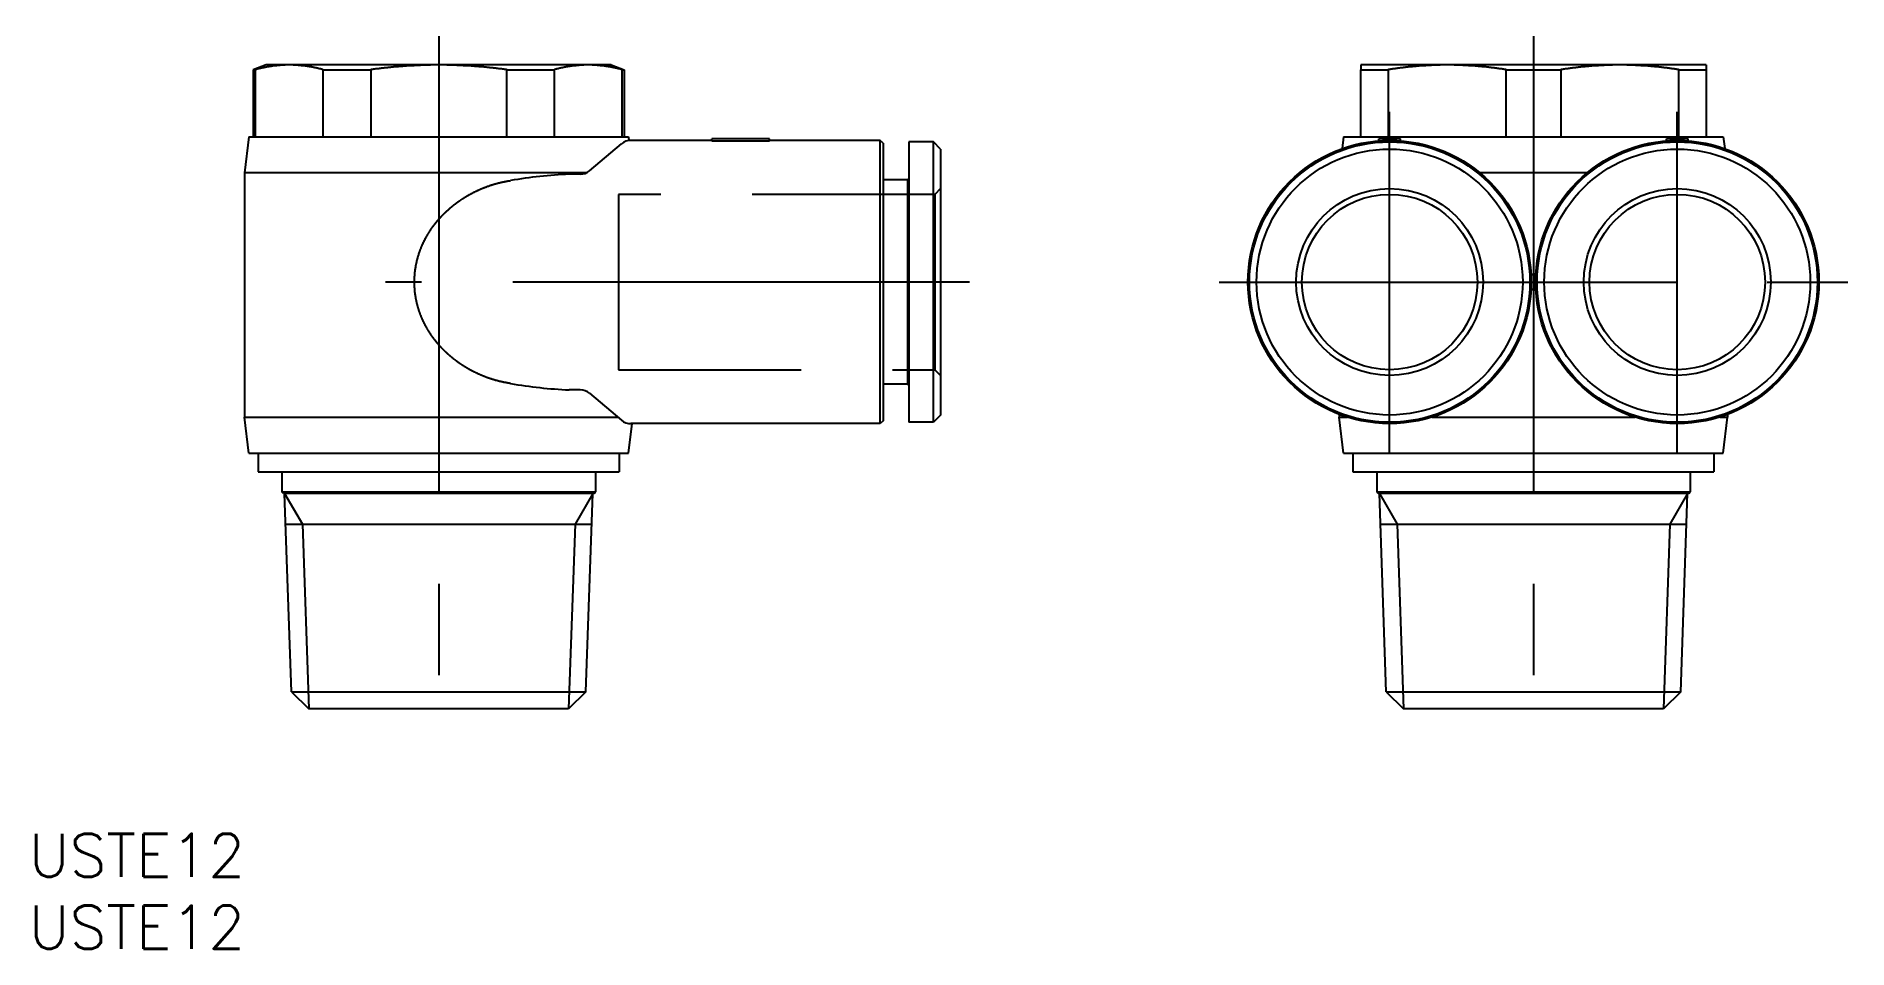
# Model space of a CAD drawing. Extents: x -63 to 63, y -46 to 17.
import ezdxf

# ---------------------------------------------------------------- set-up
doc = ezdxf.new("R2010")
doc.units = 0
doc.linetypes.add('CENTER', pattern=[50.8, 31.75, -6.35, 6.35, -6.35])
doc.linetypes.add('DASHED', pattern=[19.05, 12.7, -6.35])
doc.layers.get('0').update_dxf_attribs({"linetype": 'CONTINUOUS'})
doc.layers.add('CENTER', color=1, linetype='CENTER')
doc.styles.get("Standard").update_dxf_attribs({"font": 'txt.shx', "height": 3, "bigfont": 'bigfont.shx'})

msp = doc.modelspace()

# ---------------------------------------------------------------- texts
at = {"color": 7, "linetype": 'CONTINUOUS'}
for p in [(-63.4, -41.38), (-63.4, -46.38)]:
    msp.add_text('USTE12', height=3, dxfattribs=at).set_placement(p)

# ---------------------------------------------------------------- linework, layer by layer
at = {"color": 7, "linetype": 'CONTINUOUS'}
for p, q in [((-46.9, 15.1), (-47.8, 14.77)), ((-47.8, 14.77), (-47.8, 10.1)), ((-47.8, 14.77), (-47.66, 14.77)), ((-47.66, 14.77), (-47.66, 10.1)), ((-45.29, 15.1), (-46.9, 15.1)), ((-34.9, 15.1), (-45.29, 15.1)), ((-42.93, 10.1), (-42.93, 14.77)), ((-42.93, 14.77), (-39.63, 14.77)), ((-39.63, 14.77), (-39.63, 10.1)), ((-24.51, 15.1), (-34.9, 15.1)), ((-30.17, 14.77), (-26.87, 14.77)), ((-30.17, 10.1), (-30.17, 14.77)), ((-26.87, 14.77), (-26.87, 10.1)), ((-22.9, 15.1), (-24.51, 15.1)), ((-22.9, 15.1), (-22, 14.77)), ((-22.14, 10.1), (-22.14, 14.77)), ((-22.14, 14.77), (-22, 14.77)), ((-22, 14.77), (-22, 10.1)), ((35.22, 15.1), (29.22, 15.1)), ((29.22, 15.1), (29.22, 14.77)), ((29.22, 10.1), (29.22, 14.77)), ((29.22, 14.77), (31.12, 14.77)), ((31.12, 14.77), (31.12, 10.1)), ((47.22, 15.1), (35.22, 15.1)), ((39.32, 10.1), (39.32, 14.77)), ((39.32, 14.77), (43.12, 14.77)), ((43.12, 14.77), (43.12, 10.1)), ((53.22, 15.1), (47.22, 15.1)), ((51.32, 10.1), (51.32, 14.77)), ((51.32, 14.77), (53.22, 14.77)), ((53.22, 15.1), (53.22, 14.77)), ((53.22, 14.77), (53.22, 10.1)), ((-48.1, 10.1), (-48.4, 7.6)), ((-48.1, 10.1), (-21.7, 10.1)), ((-21.7, 10.1), (-21.67, 9.84)), ((28.02, 10.1), (27.93, 9.28)), ((28.02, 10.1), (54.42, 10.1)), ((54.42, 10.1), (54.52, 9.28)), ((-24.42, 7.73), (-22.18, 9.62)), ((-15.9, 9.85), (-21.54, 9.85)), ((-11.9, 9.95), (-15.9, 9.95)), ((-15.9, 9.82), (-15.9, 9.95)), ((-15.9, 9.82), (-11.9, 9.82)), ((-11.9, 9.82), (-11.9, 9.95)), ((-4.2, 9.85), (-11.9, 9.85)), ((-4.2, -9.85), (-4.2, 9.85)), ((-4, 9.65), (-4.2, 9.85)), ((-4, 9.65), (-4, -9.65)), ((-2.2, 9.75), (-2.2, -9.75)), ((-0.5, 9.75), (-2.2, 9.75)), ((-0.5, -9.75), (-0.5, 9.75)), ((0, 9.25), (-0.5, 9.75)), ((0, 9.25), (0, -9.25)), ((31.97, 9.95), (30.47, 9.95)), ((30.47, 9.82), (30.47, 9.95)), ((31.97, 9.82), (31.97, 9.95)), ((50.47, 9.82), (50.47, 9.95)), ((51.97, 9.95), (50.47, 9.95)), ((51.97, 9.82), (51.97, 9.95)), ((-48.4, 7.6), (-48.4, -9.4)), ((-24.63, 7.6), (-48.4, 7.6)), ((44.96, 7.6), (37.49, 7.6)), ((-25.06, 7.5), (-25.83, 7.5)), ((-2.3, 7.1), (-4, 7.1)), ((-2.3, 7.1), (-2.2, 7.2)), ((-2.3, 7.1), (-2.3, -7.1)), ((41.39, 0.5), (41.06, 0.5)), ((41.06, -0.5), (41.39, -0.5)), ((-25.06, -7.5), (-25.83, -7.5)), ((-2.3, -7.1), (-4, -7.1)), ((-2.3, -7.1), (-2.2, -7.2)), ((-24.42, -7.73), (-22.18, -9.62)), ((-48.4, -9.4), (-22.44, -9.4)), ((-48.1, -11.9), (-48.4, -9.4)), ((-21.7, -11.9), (-21.45, -9.85)), ((-4.2, -9.85), (-21.54, -9.85)), ((-4, -9.65), (-4.2, -9.85)), ((-0.5, -9.75), (-2.2, -9.75)), ((0, -9.25), (-0.5, -9.75)), ((27.72, -9.21), (27.72, -9.4)), ((27.72, -9.4), (28.28, -9.4)), ((28.02, -11.9), (27.72, -9.4)), ((34.17, -9.4), (48.28, -9.4)), ((54.17, -9.4), (54.72, -9.4)), ((54.42, -11.9), (54.72, -9.4)), ((54.72, -9.21), (54.72, -9.4)), ((-48.1, -11.9), (-21.7, -11.9)), ((-47.45, -11.9), (-47.45, -13.2)), ((-22.35, -11.9), (-22.35, -13.2)), ((28.02, -11.9), (54.42, -11.9)), ((28.67, -11.9), (28.67, -13.2)), ((53.77, -11.9), (53.77, -13.2)), ((-47.45, -13.2), (-22.35, -13.2)), ((-45.8, -13.2), (-45.8, -14.6)), ((-24, -13.2), (-24, -14.6)), ((28.67, -13.2), (53.77, -13.2)), ((30.32, -13.2), (30.32, -14.6)), ((52.12, -13.2), (52.12, -14.6)), ((-45.8, -14.6), (-24, -14.6)), ((-45.7, -14.7), (-45.8, -14.6)), ((-24.1, -14.7), (-45.7, -14.7)), ((-45.13, -28.5), (-45.62, -14.7)), ((-24.67, -28.5), (-24.18, -14.7)), ((-24.1, -14.7), (-24, -14.6)), ((30.32, -14.6), (52.12, -14.6)), ((30.42, -14.7), (30.32, -14.6)), ((52.02, -14.7), (30.42, -14.7)), ((30.99, -28.5), (30.51, -14.7)), ((51.46, -28.5), (51.94, -14.7)), ((52.02, -14.7), (52.12, -14.6)), ((-45.54, -16.84), (-24.26, -16.84)), ((30.58, -16.84), (51.87, -16.84)), ((-45.13, -28.5), (-24.67, -28.5)), ((-45.13, -28.5), (-43.93, -29.7)), ((-24.67, -28.5), (-25.87, -29.7)), ((30.99, -28.5), (51.46, -28.5)), ((30.99, -28.5), (32.19, -29.7)), ((51.46, -28.5), (50.26, -29.7)), ((-25.87, -29.7), (-43.93, -29.7)), ((50.26, -29.7), (32.19, -29.7))]:
    msp.add_line(p, q, dxfattribs=at)
at = {"color": 3, "linetype": 'DASHED'}
for p, q in [((0, 6.5), (-0.4, 6.1)), ((-0.4, 6.1), (-22.4, 6.1)), ((-22.4, 6.1), (-22.4, -6.1)), ((-0.4, 6.1), (-0.4, -6.1)), ((-22.4, -6.1), (-0.4, -6.1)), ((-0.4, -6.1), (0, -6.5))]:
    msp.add_line(p, q, dxfattribs=at)
at = {"color": 3, "linetype": 'CONTINUOUS'}
for p, q in [((-45.62, -14.7), (-44.38, -16.84)), ((-24.18, -14.7), (-25.42, -16.84)), ((30.51, -14.7), (31.75, -16.84)), ((51.94, -14.7), (50.7, -16.84)), ((-44.38, -16.84), (-43.93, -29.7)), ((-25.42, -16.84), (-25.87, -29.7)), ((31.75, -16.84), (32.19, -29.7)), ((50.7, -16.84), (50.26, -29.7))]:
    msp.add_line(p, q, dxfattribs=at)
at = {"color": 7}
for points in [[(-45.29, 15.1, 0), (-45.32, 15.1, 0), (-45.34, 15.1, 0), (-45.37, 15.1, 0), (-45.39, 15.1, 0), (-45.42, 15.1, 0), (-45.44, 15.1, 0), (-45.47, 15.1, 0), (-45.49, 15.1, 0), (-45.52, 15.1, 0), (-45.54, 15.1, 0), (-45.57, 15.1, 0), (-45.59, 15.09, 0), (-45.62, 15.09, 0), (-45.64, 15.09, 0), (-45.66, 15.09, 0), (-45.69, 15.09, 0), (-45.71, 15.09, 0), (-45.74, 15.09, 0), (-45.76, 15.09, 0), (-45.79, 15.09, 0), (-45.81, 15.08, 0), (-45.84, 15.08, 0), (-45.86, 15.08, 0), (-45.89, 15.08, 0), (-45.91, 15.08, 0), (-45.94, 15.07, 0), (-45.96, 15.07, 0), (-45.99, 15.07, 0), (-46.01, 15.07, 0), (-46.03, 15.07, 0), (-46.06, 15.06, 0), (-46.08, 15.06, 0), (-46.11, 15.06, 0), (-46.13, 15.06, 0), (-46.16, 15.05, 0), (-46.18, 15.05, 0), (-46.21, 15.05, 0), (-46.23, 15.05, 0), (-46.26, 15.04, 0), (-46.28, 15.04, 0), (-46.31, 15.04, 0), (-46.33, 15.04, 0), (-46.35, 15.03, 0), (-46.38, 15.03, 0), (-46.4, 15.03, 0), (-46.43, 15.02, 0), (-46.45, 15.02, 0), (-46.48, 15.02, 0), (-46.5, 15.01, 0), (-46.53, 15.01, 0), (-46.55, 15, 0), (-46.58, 15, 0), (-46.6, 15, 0), (-46.63, 14.99, 0), (-46.65, 14.99, 0), (-46.68, 14.99, 0), (-46.7, 14.98, 0), (-46.73, 14.98, 0), (-46.75, 14.97, 0), (-46.78, 14.97, 0), (-46.8, 14.96, 0), (-46.83, 14.96, 0), (-46.85, 14.96, 0), (-46.87, 14.95, 0), (-46.9, 14.95, 0), (-46.92, 14.94, 0), (-46.95, 14.94, 0), (-46.97, 14.93, 0), (-47, 14.93, 0), (-47.02, 14.92, 0), (-47.05, 14.92, 0), (-47.07, 14.91, 0), (-47.1, 14.91, 0), (-47.12, 14.9, 0), (-47.15, 14.9, 0), (-47.18, 14.89, 0), (-47.2, 14.88, 0), (-47.23, 14.88, 0), (-47.25, 14.87, 0), (-47.28, 14.87, 0), (-47.3, 14.86, 0), (-47.33, 14.86, 0), (-47.35, 14.85, 0), (-47.38, 14.84, 0), (-47.4, 14.84, 0), (-47.43, 14.83, 0), (-47.45, 14.83, 0), (-47.48, 14.82, 0), (-47.51, 14.81, 0), (-47.53, 14.81, 0), (-47.56, 14.8, 0), (-47.58, 14.79, 0), (-47.61, 14.79, 0), (-47.63, 14.78, 0), (-47.66, 14.77, 0)], [(-42.93, 14.77, 0), (-42.95, 14.78, 0), (-42.98, 14.79, 0), (-43, 14.79, 0), (-43.03, 14.8, 0), (-43.05, 14.81, 0), (-43.08, 14.81, 0), (-43.1, 14.82, 0), (-43.13, 14.83, 0), (-43.16, 14.83, 0), (-43.18, 14.84, 0), (-43.21, 14.84, 0), (-43.23, 14.85, 0), (-43.26, 14.86, 0), (-43.28, 14.86, 0), (-43.31, 14.87, 0), (-43.33, 14.87, 0), (-43.36, 14.88, 0), (-43.38, 14.88, 0), (-43.41, 14.89, 0), (-43.43, 14.9, 0), (-43.46, 14.9, 0), (-43.48, 14.91, 0), (-43.51, 14.91, 0), (-43.53, 14.92, 0), (-43.56, 14.92, 0), (-43.59, 14.93, 0), (-43.61, 14.93, 0), (-43.63, 14.94, 0), (-43.66, 14.94, 0), (-43.68, 14.95, 0), (-43.71, 14.95, 0), (-43.73, 14.96, 0), (-43.76, 14.96, 0), (-43.78, 14.96, 0), (-43.81, 14.97, 0), (-43.83, 14.97, 0), (-43.86, 14.98, 0), (-43.88, 14.98, 0), (-43.91, 14.99, 0), (-43.93, 14.99, 0), (-43.96, 14.99, 0), (-43.98, 15, 0), (-44.01, 15, 0), (-44.03, 15, 0), (-44.06, 15.01, 0), (-44.08, 15.01, 0), (-44.11, 15.02, 0), (-44.13, 15.02, 0), (-44.16, 15.02, 0), (-44.18, 15.03, 0), (-44.21, 15.03, 0), (-44.23, 15.03, 0), (-44.25, 15.04, 0), (-44.28, 15.04, 0), (-44.3, 15.04, 0), (-44.33, 15.04, 0), (-44.35, 15.05, 0), (-44.38, 15.05, 0), (-44.4, 15.05, 0), (-44.43, 15.05, 0), (-44.45, 15.06, 0), (-44.48, 15.06, 0), (-44.5, 15.06, 0), (-44.53, 15.06, 0), (-44.55, 15.07, 0), (-44.57, 15.07, 0), (-44.6, 15.07, 0), (-44.62, 15.07, 0), (-44.65, 15.07, 0), (-44.67, 15.08, 0), (-44.7, 15.08, 0), (-44.72, 15.08, 0), (-44.75, 15.08, 0), (-44.77, 15.08, 0), (-44.8, 15.09, 0), (-44.82, 15.09, 0), (-44.85, 15.09, 0), (-44.87, 15.09, 0), (-44.9, 15.09, 0), (-44.92, 15.09, 0), (-44.94, 15.09, 0), (-44.97, 15.09, 0), (-44.99, 15.09, 0), (-45.02, 15.1, 0), (-45.04, 15.1, 0), (-45.07, 15.1, 0), (-45.09, 15.1, 0), (-45.12, 15.1, 0), (-45.14, 15.1, 0), (-45.17, 15.1, 0), (-45.19, 15.1, 0), (-45.22, 15.1, 0), (-45.24, 15.1, 0), (-45.27, 15.1, 0), (-45.29, 15.1, 0)], [(-34.9, 15.1, 0), (-34.95, 15.1, 0), (-35, 15.1, 0), (-35.05, 15.1, 0), (-35.1, 15.1, 0), (-35.15, 15.1, 0), (-35.2, 15.1, 0), (-35.25, 15.1, 0), (-35.3, 15.1, 0), (-35.35, 15.1, 0), (-35.4, 15.1, 0), (-35.45, 15.1, 0), (-35.5, 15.09, 0), (-35.55, 15.09, 0), (-35.6, 15.09, 0), (-35.64, 15.09, 0), (-35.69, 15.09, 0), (-35.74, 15.09, 0), (-35.79, 15.09, 0), (-35.84, 15.09, 0), (-35.89, 15.09, 0), (-35.94, 15.08, 0), (-35.99, 15.08, 0), (-36.04, 15.08, 0), (-36.09, 15.08, 0), (-36.14, 15.08, 0), (-36.19, 15.07, 0), (-36.24, 15.07, 0), (-36.29, 15.07, 0), (-36.34, 15.07, 0), (-36.38, 15.07, 0), (-36.43, 15.06, 0), (-36.48, 15.06, 0), (-36.53, 15.06, 0), (-36.58, 15.06, 0), (-36.63, 15.05, 0), (-36.68, 15.05, 0), (-36.73, 15.05, 0), (-36.78, 15.05, 0), (-36.83, 15.04, 0), (-36.88, 15.04, 0), (-36.93, 15.04, 0), (-36.98, 15.04, 0), (-37.02, 15.03, 0), (-37.07, 15.03, 0), (-37.12, 15.03, 0), (-37.17, 15.02, 0), (-37.22, 15.02, 0), (-37.27, 15.02, 0), (-37.32, 15.01, 0), (-37.37, 15.01, 0), (-37.42, 15, 0), (-37.47, 15, 0), (-37.52, 15, 0), (-37.57, 14.99, 0), (-37.62, 14.99, 0), (-37.67, 14.99, 0), (-37.72, 14.98, 0), (-37.77, 14.98, 0), (-37.82, 14.97, 0), (-37.87, 14.97, 0), (-37.92, 14.96, 0), (-37.97, 14.96, 0), (-38.02, 14.96, 0), (-38.06, 14.95, 0), (-38.11, 14.95, 0), (-38.16, 14.94, 0), (-38.21, 14.94, 0), (-38.26, 14.93, 0), (-38.31, 14.93, 0), (-38.36, 14.92, 0), (-38.41, 14.92, 0), (-38.47, 14.91, 0), (-38.52, 14.91, 0), (-38.57, 14.9, 0), (-38.62, 14.9, 0), (-38.67, 14.89, 0), (-38.72, 14.88, 0), (-38.77, 14.88, 0), (-38.82, 14.87, 0), (-38.87, 14.87, 0), (-38.92, 14.86, 0), (-38.97, 14.86, 0), (-39.02, 14.85, 0), (-39.07, 14.84, 0), (-39.12, 14.84, 0), (-39.17, 14.83, 0), (-39.22, 14.83, 0), (-39.27, 14.82, 0), (-39.33, 14.81, 0), (-39.38, 14.81, 0), (-39.43, 14.8, 0), (-39.48, 14.79, 0), (-39.53, 14.79, 0), (-39.58, 14.78, 0), (-39.63, 14.77, 0)], [(-30.17, 14.77, 0), (-30.22, 14.78, 0), (-30.27, 14.79, 0), (-30.32, 14.79, 0), (-30.37, 14.8, 0), (-30.42, 14.81, 0), (-30.47, 14.81, 0), (-30.53, 14.82, 0), (-30.58, 14.83, 0), (-30.63, 14.83, 0), (-30.68, 14.84, 0), (-30.73, 14.84, 0), (-30.78, 14.85, 0), (-30.83, 14.86, 0), (-30.88, 14.86, 0), (-30.93, 14.87, 0), (-30.98, 14.87, 0), (-31.03, 14.88, 0), (-31.08, 14.88, 0), (-31.13, 14.89, 0), (-31.18, 14.9, 0), (-31.23, 14.9, 0), (-31.28, 14.91, 0), (-31.34, 14.91, 0), (-31.39, 14.92, 0), (-31.44, 14.92, 0), (-31.49, 14.93, 0), (-31.54, 14.93, 0), (-31.59, 14.94, 0), (-31.64, 14.94, 0), (-31.69, 14.95, 0), (-31.73, 14.95, 0), (-31.78, 14.96, 0), (-31.83, 14.96, 0), (-31.88, 14.96, 0), (-31.93, 14.97, 0), (-31.98, 14.97, 0), (-32.03, 14.98, 0), (-32.08, 14.98, 0), (-32.13, 14.99, 0), (-32.18, 14.99, 0), (-32.23, 14.99, 0), (-32.28, 15, 0), (-32.33, 15, 0), (-32.38, 15, 0), (-32.43, 15.01, 0), (-32.48, 15.01, 0), (-32.53, 15.02, 0), (-32.58, 15.02, 0), (-32.63, 15.02, 0), (-32.68, 15.03, 0), (-32.73, 15.03, 0), (-32.78, 15.03, 0), (-32.82, 15.04, 0), (-32.87, 15.04, 0), (-32.92, 15.04, 0), (-32.97, 15.04, 0), (-33.02, 15.05, 0), (-33.07, 15.05, 0), (-33.12, 15.05, 0), (-33.17, 15.05, 0), (-33.22, 15.06, 0), (-33.27, 15.06, 0), (-33.32, 15.06, 0), (-33.37, 15.06, 0), (-33.42, 15.07, 0), (-33.47, 15.07, 0), (-33.51, 15.07, 0), (-33.56, 15.07, 0), (-33.61, 15.07, 0), (-33.66, 15.08, 0), (-33.71, 15.08, 0), (-33.76, 15.08, 0), (-33.81, 15.08, 0), (-33.86, 15.08, 0), (-33.91, 15.09, 0), (-33.96, 15.09, 0), (-34.01, 15.09, 0), (-34.06, 15.09, 0), (-34.11, 15.09, 0), (-34.16, 15.09, 0), (-34.2, 15.09, 0), (-34.25, 15.09, 0), (-34.3, 15.09, 0), (-34.35, 15.1, 0), (-34.4, 15.1, 0), (-34.45, 15.1, 0), (-34.5, 15.1, 0), (-34.55, 15.1, 0), (-34.6, 15.1, 0), (-34.65, 15.1, 0), (-34.7, 15.1, 0), (-34.75, 15.1, 0), (-34.8, 15.1, 0), (-34.85, 15.1, 0), (-34.9, 15.1, 0)], [(-24.51, 15.1, 0), (-24.53, 15.1, 0), (-24.56, 15.1, 0), (-24.58, 15.1, 0), (-24.61, 15.1, 0), (-24.63, 15.1, 0), (-24.66, 15.1, 0), (-24.68, 15.1, 0), (-24.71, 15.1, 0), (-24.73, 15.1, 0), (-24.76, 15.1, 0), (-24.78, 15.1, 0), (-24.81, 15.09, 0), (-24.83, 15.09, 0), (-24.86, 15.09, 0), (-24.88, 15.09, 0), (-24.9, 15.09, 0), (-24.93, 15.09, 0), (-24.95, 15.09, 0), (-24.98, 15.09, 0), (-25, 15.09, 0), (-25.03, 15.08, 0), (-25.05, 15.08, 0), (-25.08, 15.08, 0), (-25.1, 15.08, 0), (-25.13, 15.08, 0), (-25.15, 15.07, 0), (-25.18, 15.07, 0), (-25.2, 15.07, 0), (-25.23, 15.07, 0), (-25.25, 15.07, 0), (-25.27, 15.06, 0), (-25.3, 15.06, 0), (-25.32, 15.06, 0), (-25.35, 15.06, 0), (-25.37, 15.05, 0), (-25.4, 15.05, 0), (-25.42, 15.05, 0), (-25.45, 15.05, 0), (-25.47, 15.04, 0), (-25.5, 15.04, 0), (-25.52, 15.04, 0), (-25.55, 15.04, 0), (-25.57, 15.03, 0), (-25.59, 15.03, 0), (-25.62, 15.03, 0), (-25.64, 15.02, 0), (-25.67, 15.02, 0), (-25.69, 15.02, 0), (-25.72, 15.01, 0), (-25.74, 15.01, 0), (-25.77, 15, 0), (-25.79, 15, 0), (-25.82, 15, 0), (-25.84, 14.99, 0), (-25.87, 14.99, 0), (-25.89, 14.99, 0), (-25.92, 14.98, 0), (-25.94, 14.98, 0), (-25.97, 14.97, 0), (-25.99, 14.97, 0), (-26.02, 14.96, 0), (-26.04, 14.96, 0), (-26.07, 14.96, 0), (-26.09, 14.95, 0), (-26.12, 14.95, 0), (-26.14, 14.94, 0), (-26.16, 14.94, 0), (-26.19, 14.93, 0), (-26.21, 14.93, 0), (-26.24, 14.92, 0), (-26.27, 14.92, 0), (-26.29, 14.91, 0), (-26.32, 14.91, 0), (-26.34, 14.9, 0), (-26.37, 14.9, 0), (-26.39, 14.89, 0), (-26.42, 14.88, 0), (-26.44, 14.88, 0), (-26.47, 14.87, 0), (-26.49, 14.87, 0), (-26.52, 14.86, 0), (-26.54, 14.86, 0), (-26.57, 14.85, 0), (-26.59, 14.84, 0), (-26.62, 14.84, 0), (-26.64, 14.83, 0), (-26.67, 14.83, 0), (-26.7, 14.82, 0), (-26.72, 14.81, 0), (-26.75, 14.81, 0), (-26.77, 14.8, 0), (-26.8, 14.79, 0), (-26.82, 14.79, 0), (-26.85, 14.78, 0), (-26.87, 14.77, 0)], [(-22.14, 14.77, 0), (-22.17, 14.78, 0), (-22.19, 14.79, 0), (-22.22, 14.79, 0), (-22.24, 14.8, 0), (-22.27, 14.81, 0), (-22.29, 14.81, 0), (-22.32, 14.82, 0), (-22.35, 14.83, 0), (-22.37, 14.83, 0), (-22.4, 14.84, 0), (-22.42, 14.84, 0), (-22.45, 14.85, 0), (-22.47, 14.86, 0), (-22.5, 14.86, 0), (-22.52, 14.87, 0), (-22.55, 14.87, 0), (-22.57, 14.88, 0), (-22.6, 14.88, 0), (-22.62, 14.89, 0), (-22.65, 14.9, 0), (-22.68, 14.9, 0), (-22.7, 14.91, 0), (-22.73, 14.91, 0), (-22.75, 14.92, 0), (-22.78, 14.92, 0), (-22.8, 14.93, 0), (-22.83, 14.93, 0), (-22.85, 14.94, 0), (-22.88, 14.94, 0), (-22.9, 14.95, 0), (-22.93, 14.95, 0), (-22.95, 14.96, 0), (-22.98, 14.96, 0), (-23, 14.96, 0), (-23.02, 14.97, 0), (-23.05, 14.97, 0), (-23.07, 14.98, 0), (-23.1, 14.98, 0), (-23.12, 14.99, 0), (-23.15, 14.99, 0), (-23.17, 14.99, 0), (-23.2, 15, 0), (-23.22, 15, 0), (-23.25, 15, 0), (-23.27, 15.01, 0), (-23.3, 15.01, 0), (-23.32, 15.02, 0), (-23.35, 15.02, 0), (-23.37, 15.02, 0), (-23.4, 15.03, 0), (-23.42, 15.03, 0), (-23.45, 15.03, 0), (-23.47, 15.04, 0), (-23.49, 15.04, 0), (-23.52, 15.04, 0), (-23.54, 15.04, 0), (-23.57, 15.05, 0), (-23.59, 15.05, 0), (-23.62, 15.05, 0), (-23.64, 15.05, 0), (-23.67, 15.06, 0), (-23.69, 15.06, 0), (-23.72, 15.06, 0), (-23.74, 15.06, 0), (-23.77, 15.07, 0), (-23.79, 15.07, 0), (-23.81, 15.07, 0), (-23.84, 15.07, 0), (-23.86, 15.07, 0), (-23.89, 15.08, 0), (-23.91, 15.08, 0), (-23.94, 15.08, 0), (-23.96, 15.08, 0), (-23.99, 15.08, 0), (-24.01, 15.09, 0), (-24.04, 15.09, 0), (-24.06, 15.09, 0), (-24.09, 15.09, 0), (-24.11, 15.09, 0), (-24.14, 15.09, 0), (-24.16, 15.09, 0), (-24.18, 15.09, 0), (-24.21, 15.09, 0), (-24.23, 15.1, 0), (-24.26, 15.1, 0), (-24.28, 15.1, 0), (-24.31, 15.1, 0), (-24.33, 15.1, 0), (-24.36, 15.1, 0), (-24.38, 15.1, 0), (-24.41, 15.1, 0), (-24.43, 15.1, 0), (-24.46, 15.1, 0), (-24.48, 15.1, 0), (-24.51, 15.1, 0)], [(35.22, 15.1, 0), (35.18, 15.1, 0), (35.14, 15.1, 0), (35.1, 15.1, 0), (35.05, 15.1, 0), (35.01, 15.1, 0), (34.97, 15.1, 0), (34.92, 15.1, 0), (34.88, 15.1, 0), (34.84, 15.1, 0), (34.79, 15.1, 0), (34.75, 15.1, 0), (34.71, 15.09, 0), (34.67, 15.09, 0), (34.62, 15.09, 0), (34.58, 15.09, 0), (34.54, 15.09, 0), (34.49, 15.09, 0), (34.45, 15.09, 0), (34.41, 15.09, 0), (34.37, 15.09, 0), (34.32, 15.08, 0), (34.28, 15.08, 0), (34.24, 15.08, 0), (34.2, 15.08, 0), (34.15, 15.08, 0), (34.11, 15.07, 0), (34.07, 15.07, 0), (34.02, 15.07, 0), (33.98, 15.07, 0), (33.94, 15.07, 0), (33.9, 15.06, 0), (33.85, 15.06, 0), (33.81, 15.06, 0), (33.77, 15.06, 0), (33.73, 15.05, 0), (33.68, 15.05, 0), (33.64, 15.05, 0), (33.6, 15.05, 0), (33.56, 15.04, 0), (33.51, 15.04, 0), (33.47, 15.04, 0), (33.43, 15.04, 0), (33.38, 15.03, 0), (33.34, 15.03, 0), (33.3, 15.03, 0), (33.26, 15.02, 0), (33.21, 15.02, 0), (33.17, 15.02, 0), (33.13, 15.01, 0), (33.09, 15.01, 0), (33.04, 15, 0), (33, 15, 0), (32.96, 15, 0), (32.91, 14.99, 0), (32.87, 14.99, 0), (32.83, 14.99, 0), (32.79, 14.98, 0), (32.74, 14.98, 0), (32.7, 14.97, 0), (32.66, 14.97, 0), (32.61, 14.96, 0), (32.57, 14.96, 0), (32.53, 14.96, 0), (32.48, 14.95, 0), (32.44, 14.95, 0), (32.4, 14.94, 0), (32.35, 14.94, 0), (32.31, 14.93, 0), (32.27, 14.93, 0), (32.22, 14.92, 0), (32.18, 14.92, 0), (32.14, 14.91, 0), (32.09, 14.91, 0), (32.05, 14.9, 0), (32.01, 14.9, 0), (31.96, 14.89, 0), (31.92, 14.88, 0), (31.88, 14.88, 0), (31.83, 14.87, 0), (31.79, 14.87, 0), (31.74, 14.86, 0), (31.7, 14.86, 0), (31.66, 14.85, 0), (31.61, 14.84, 0), (31.57, 14.84, 0), (31.52, 14.83, 0), (31.48, 14.83, 0), (31.44, 14.82, 0), (31.39, 14.81, 0), (31.35, 14.81, 0), (31.3, 14.8, 0), (31.26, 14.79, 0), (31.21, 14.79, 0), (31.17, 14.78, 0), (31.12, 14.77, 0)], [(39.32, 14.77, 0), (39.28, 14.78, 0), (39.24, 14.79, 0), (39.19, 14.79, 0), (39.15, 14.8, 0), (39.1, 14.81, 0), (39.06, 14.81, 0), (39.01, 14.82, 0), (38.97, 14.83, 0), (38.92, 14.83, 0), (38.88, 14.84, 0), (38.84, 14.84, 0), (38.79, 14.85, 0), (38.75, 14.86, 0), (38.7, 14.86, 0), (38.66, 14.87, 0), (38.62, 14.87, 0), (38.57, 14.88, 0), (38.53, 14.88, 0), (38.49, 14.89, 0), (38.44, 14.9, 0), (38.4, 14.9, 0), (38.36, 14.91, 0), (38.31, 14.91, 0), (38.27, 14.92, 0), (38.23, 14.92, 0), (38.18, 14.93, 0), (38.14, 14.93, 0), (38.1, 14.94, 0), (38.05, 14.94, 0), (38.01, 14.95, 0), (37.97, 14.95, 0), (37.92, 14.96, 0), (37.88, 14.96, 0), (37.84, 14.96, 0), (37.79, 14.97, 0), (37.75, 14.97, 0), (37.71, 14.98, 0), (37.66, 14.98, 0), (37.62, 14.99, 0), (37.58, 14.99, 0), (37.54, 14.99, 0), (37.49, 15, 0), (37.45, 15, 0), (37.41, 15, 0), (37.36, 15.01, 0), (37.32, 15.01, 0), (37.28, 15.02, 0), (37.24, 15.02, 0), (37.19, 15.02, 0), (37.15, 15.03, 0), (37.11, 15.03, 0), (37.06, 15.03, 0), (37.02, 15.04, 0), (36.98, 15.04, 0), (36.94, 15.04, 0), (36.89, 15.04, 0), (36.85, 15.05, 0), (36.81, 15.05, 0), (36.77, 15.05, 0), (36.72, 15.05, 0), (36.68, 15.06, 0), (36.64, 15.06, 0), (36.6, 15.06, 0), (36.55, 15.06, 0), (36.51, 15.07, 0), (36.47, 15.07, 0), (36.42, 15.07, 0), (36.38, 15.07, 0), (36.34, 15.07, 0), (36.3, 15.08, 0), (36.25, 15.08, 0), (36.21, 15.08, 0), (36.17, 15.08, 0), (36.13, 15.08, 0), (36.08, 15.09, 0), (36.04, 15.09, 0), (36, 15.09, 0), (35.95, 15.09, 0), (35.91, 15.09, 0), (35.87, 15.09, 0), (35.83, 15.09, 0), (35.78, 15.09, 0), (35.74, 15.09, 0), (35.7, 15.1, 0), (35.66, 15.1, 0), (35.61, 15.1, 0), (35.57, 15.1, 0), (35.53, 15.1, 0), (35.48, 15.1, 0), (35.44, 15.1, 0), (35.4, 15.1, 0), (35.35, 15.1, 0), (35.31, 15.1, 0), (35.27, 15.1, 0), (35.22, 15.1, 0)], [(47.22, 15.1, 0), (47.18, 15.1, 0), (47.14, 15.1, 0), (47.1, 15.1, 0), (47.05, 15.1, 0), (47.01, 15.1, 0), (46.97, 15.1, 0), (46.92, 15.1, 0), (46.88, 15.1, 0), (46.84, 15.1, 0), (46.79, 15.1, 0), (46.75, 15.1, 0), (46.71, 15.09, 0), (46.67, 15.09, 0), (46.62, 15.09, 0), (46.58, 15.09, 0), (46.54, 15.09, 0), (46.49, 15.09, 0), (46.45, 15.09, 0), (46.41, 15.09, 0), (46.37, 15.09, 0), (46.32, 15.08, 0), (46.28, 15.08, 0), (46.24, 15.08, 0), (46.2, 15.08, 0), (46.15, 15.08, 0), (46.11, 15.07, 0), (46.07, 15.07, 0), (46.02, 15.07, 0), (45.98, 15.07, 0), (45.94, 15.07, 0), (45.9, 15.06, 0), (45.85, 15.06, 0), (45.81, 15.06, 0), (45.77, 15.06, 0), (45.73, 15.05, 0), (45.68, 15.05, 0), (45.64, 15.05, 0), (45.6, 15.05, 0), (45.56, 15.04, 0), (45.51, 15.04, 0), (45.47, 15.04, 0), (45.43, 15.04, 0), (45.38, 15.03, 0), (45.34, 15.03, 0), (45.3, 15.03, 0), (45.26, 15.02, 0), (45.21, 15.02, 0), (45.17, 15.02, 0), (45.13, 15.01, 0), (45.09, 15.01, 0), (45.04, 15, 0), (45, 15, 0), (44.96, 15, 0), (44.91, 14.99, 0), (44.87, 14.99, 0), (44.83, 14.99, 0), (44.79, 14.98, 0), (44.74, 14.98, 0), (44.7, 14.97, 0), (44.66, 14.97, 0), (44.61, 14.96, 0), (44.57, 14.96, 0), (44.53, 14.96, 0), (44.48, 14.95, 0), (44.44, 14.95, 0), (44.4, 14.94, 0), (44.35, 14.94, 0), (44.31, 14.93, 0), (44.27, 14.93, 0), (44.22, 14.92, 0), (44.18, 14.92, 0), (44.14, 14.91, 0), (44.09, 14.91, 0), (44.05, 14.9, 0), (44.01, 14.9, 0), (43.96, 14.89, 0), (43.92, 14.88, 0), (43.88, 14.88, 0), (43.83, 14.87, 0), (43.79, 14.87, 0), (43.74, 14.86, 0), (43.7, 14.86, 0), (43.66, 14.85, 0), (43.61, 14.84, 0), (43.57, 14.84, 0), (43.52, 14.83, 0), (43.48, 14.83, 0), (43.44, 14.82, 0), (43.39, 14.81, 0), (43.35, 14.81, 0), (43.3, 14.8, 0), (43.26, 14.79, 0), (43.21, 14.79, 0), (43.17, 14.78, 0), (43.12, 14.77, 0)], [(51.32, 14.77, 0), (51.28, 14.78, 0), (51.24, 14.79, 0), (51.19, 14.79, 0), (51.15, 14.8, 0), (51.1, 14.81, 0), (51.06, 14.81, 0), (51.01, 14.82, 0), (50.97, 14.83, 0), (50.92, 14.83, 0), (50.88, 14.84, 0), (50.84, 14.84, 0), (50.79, 14.85, 0), (50.75, 14.86, 0), (50.7, 14.86, 0), (50.66, 14.87, 0), (50.62, 14.87, 0), (50.57, 14.88, 0), (50.53, 14.88, 0), (50.49, 14.89, 0), (50.44, 14.9, 0), (50.4, 14.9, 0), (50.36, 14.91, 0), (50.31, 14.91, 0), (50.27, 14.92, 0), (50.23, 14.92, 0), (50.18, 14.93, 0), (50.14, 14.93, 0), (50.1, 14.94, 0), (50.05, 14.94, 0), (50.01, 14.95, 0), (49.97, 14.95, 0), (49.92, 14.96, 0), (49.88, 14.96, 0), (49.84, 14.96, 0), (49.79, 14.97, 0), (49.75, 14.97, 0), (49.71, 14.98, 0), (49.66, 14.98, 0), (49.62, 14.99, 0), (49.58, 14.99, 0), (49.54, 14.99, 0), (49.49, 15, 0), (49.45, 15, 0), (49.41, 15, 0), (49.36, 15.01, 0), (49.32, 15.01, 0), (49.28, 15.02, 0), (49.24, 15.02, 0), (49.19, 15.02, 0), (49.15, 15.03, 0), (49.11, 15.03, 0), (49.06, 15.03, 0), (49.02, 15.04, 0), (48.98, 15.04, 0), (48.94, 15.04, 0), (48.89, 15.04, 0), (48.85, 15.05, 0), (48.81, 15.05, 0), (48.77, 15.05, 0), (48.72, 15.05, 0), (48.68, 15.06, 0), (48.64, 15.06, 0), (48.6, 15.06, 0), (48.55, 15.06, 0), (48.51, 15.07, 0), (48.47, 15.07, 0), (48.42, 15.07, 0), (48.38, 15.07, 0), (48.34, 15.07, 0), (48.3, 15.08, 0), (48.25, 15.08, 0), (48.21, 15.08, 0), (48.17, 15.08, 0), (48.13, 15.08, 0), (48.08, 15.09, 0), (48.04, 15.09, 0), (48, 15.09, 0), (47.95, 15.09, 0), (47.91, 15.09, 0), (47.87, 15.09, 0), (47.83, 15.09, 0), (47.78, 15.09, 0), (47.74, 15.09, 0), (47.7, 15.1, 0), (47.66, 15.1, 0), (47.61, 15.1, 0), (47.57, 15.1, 0), (47.53, 15.1, 0), (47.48, 15.1, 0), (47.44, 15.1, 0), (47.4, 15.1, 0), (47.35, 15.1, 0), (47.31, 15.1, 0), (47.27, 15.1, 0), (47.22, 15.1, 0)], [(-29.9, -7.06, 0), (-29.92, -7.05, 0), (-29.93, -7.05, 0), (-29.95, -7.05, 0), (-29.96, -7.05, 0), (-29.98, -7.04, 0), (-30, -7.04, 0), (-30.01, -7.04, 0), (-30.03, -7.04, 0), (-30.04, -7.03, 0), (-30.06, -7.03, 0), (-30.08, -7.03, 0), (-30.09, -7.03, 0), (-30.11, -7.02, 0), (-30.12, -7.02, 0), (-30.14, -7.02, 0), (-30.16, -7.02, 0), (-30.17, -7.01, 0), (-30.19, -7.01, 0), (-30.21, -7.01, 0), (-30.22, -7, 0), (-30.24, -7, 0), (-30.25, -7, 0), (-30.27, -6.99, 0), (-30.29, -6.99, 0), (-30.3, -6.99, 0), (-30.32, -6.99, 0), (-30.33, -6.98, 0), (-30.35, -6.98, 0), (-30.37, -6.98, 0), (-30.38, -6.97, 0), (-30.4, -6.97, 0), (-30.42, -6.96, 0), (-30.43, -6.96, 0), (-30.45, -6.96, 0), (-30.46, -6.95, 0), (-30.48, -6.95, 0), (-30.5, -6.95, 0), (-30.51, -6.94, 0), (-30.53, -6.94, 0), (-30.55, -6.94, 0), (-30.56, -6.93, 0), (-30.58, -6.93, 0), (-30.59, -6.92, 0), (-30.61, -6.92, 0), (-30.63, -6.92, 0), (-30.64, -6.91, 0), (-30.66, -6.91, 0), (-30.68, -6.91, 0), (-30.69, -6.9, 0), (-30.71, -6.9, 0), (-30.72, -6.89, 0), (-30.74, -6.89, 0), (-30.76, -6.88, 0), (-30.77, -6.88, 0), (-30.79, -6.88, 0), (-30.81, -6.87, 0), (-30.82, -6.87, 0), (-30.84, -6.86, 0), (-30.86, -6.86, 0), (-30.87, -6.85, 0), (-30.89, -6.85, 0), (-30.9, -6.85, 0), (-30.92, -6.84, 0), (-30.94, -6.84, 0), (-30.95, -6.83, 0), (-30.97, -6.83, 0), (-30.98, -6.82, 0), (-31, -6.82, 0), (-31.02, -6.81, 0), (-31.03, -6.81, 0), (-31.05, -6.8, 0), (-31.07, -6.8, 0), (-31.08, -6.79, 0), (-31.1, -6.79, 0), (-31.11, -6.78, 0), (-31.13, -6.78, 0), (-31.15, -6.77, 0), (-31.16, -6.77, 0), (-31.18, -6.76, 0), (-31.2, -6.76, 0), (-31.21, -6.75, 0), (-31.23, -6.75, 0), (-31.24, -6.74, 0), (-31.26, -6.74, 0), (-31.28, -6.73, 0), (-31.29, -6.73, 0), (-31.31, -6.72, 0), (-31.32, -6.72, 0), (-31.34, -6.71, 0), (-31.36, -6.71, 0), (-31.37, -6.7, 0), (-31.39, -6.69, 0), (-31.4, -6.69, 0), (-31.42, -6.68, 0), (-31.44, -6.68, 0), (-31.45, -6.67, 0), (-31.47, -6.67, 0), (-31.48, -6.66, 0), (-31.5, -6.66, 0), (-31.52, -6.65, 0), (-31.53, -6.64, 0), (-31.55, -6.64, 0), (-31.56, -6.63, 0), (-31.58, -6.63, 0), (-31.6, -6.62, 0), (-31.61, -6.61, 0), (-31.63, -6.61, 0), (-31.64, -6.6, 0), (-31.66, -6.6, 0), (-31.67, -6.59, 0), (-31.69, -6.58, 0), (-31.71, -6.58, 0), (-31.72, -6.57, 0), (-31.74, -6.57, 0), (-31.75, -6.56, 0), (-31.77, -6.55, 0), (-31.78, -6.55, 0), (-31.8, -6.54, 0), (-31.82, -6.53, 0), (-31.83, -6.53, 0), (-31.85, -6.52, 0), (-31.86, -6.52, 0), (-31.88, -6.51, 0), (-31.89, -6.5, 0), (-31.91, -6.5, 0), (-31.92, -6.49, 0), (-31.94, -6.48, 0), (-31.96, -6.48, 0), (-31.97, -6.47, 0), (-31.99, -6.46, 0), (-32, -6.46, 0), (-32.02, -6.45, 0), (-32.03, -6.44, 0), (-32.05, -6.44, 0), (-32.06, -6.43, 0), (-32.08, -6.42, 0), (-32.09, -6.42, 0), (-32.11, -6.41, 0), (-32.12, -6.4, 0), (-32.14, -6.4, 0), (-32.15, -6.39, 0), (-32.17, -6.38, 0), (-32.18, -6.37, 0), (-32.2, -6.37, 0), (-32.22, -6.36, 0), (-32.23, -6.35, 0), (-32.25, -6.35, 0), (-32.26, -6.34, 0), (-32.27, -6.33, 0), (-32.29, -6.32, 0), (-32.3, -6.32, 0), (-32.32, -6.31, 0), (-32.33, -6.3, 0), (-32.35, -6.3, 0), (-32.36, -6.29, 0), (-32.38, -6.28, 0), (-32.39, -6.27, 0), (-32.41, -6.27, 0), (-32.42, -6.26, 0), (-32.44, -6.25, 0), (-32.45, -6.24, 0), (-32.47, -6.24, 0), (-32.48, -6.23, 0), (-32.5, -6.22, 0), (-32.51, -6.22, 0), (-32.53, -6.21, 0), (-32.54, -6.2, 0), (-32.55, -6.19, 0), (-32.57, -6.19, 0), (-32.58, -6.18, 0), (-32.6, -6.17, 0), (-32.61, -6.16, 0), (-32.63, -6.15, 0), (-32.64, -6.15, 0), (-32.65, -6.14, 0), (-32.67, -6.13, 0), (-32.68, -6.12, 0), (-32.7, -6.12, 0), (-32.71, -6.11, 0), (-32.73, -6.1, 0), (-32.74, -6.09, 0), (-32.75, -6.08, 0), (-32.77, -6.08, 0), (-32.78, -6.07, 0), (-32.8, -6.06, 0), (-32.81, -6.05, 0), (-32.83, -6.04, 0), (-32.84, -6.04, 0), (-32.85, -6.03, 0), (-32.87, -6.02, 0), (-32.88, -6.01, 0), (-32.9, -6, 0), (-32.91, -5.99, 0), (-32.93, -5.99, 0), (-32.94, -5.98, 0), (-32.96, -5.97, 0), (-32.97, -5.96, 0), (-32.98, -5.95, 0), (-33, -5.94, 0), (-33.01, -5.93, 0), (-33.03, -5.92, 0), (-33.04, -5.92, 0), (-33.06, -5.91, 0), (-33.07, -5.9, 0), (-33.09, -5.89, 0), (-33.1, -5.88, 0), (-33.12, -5.87, 0), (-33.13, -5.86, 0), (-33.14, -5.85, 0), (-33.16, -5.84, 0), (-33.17, -5.83, 0), (-33.19, -5.82, 0), (-33.2, -5.82, 0), (-33.22, -5.81, 0), (-33.23, -5.8, 0), (-33.25, -5.79, 0), (-33.26, -5.78, 0), (-33.28, -5.77, 0), (-33.29, -5.76, 0), (-33.31, -5.75, 0), (-33.32, -5.74, 0), (-33.33, -5.73, 0), (-33.35, -5.72, 0), (-33.36, -5.71, 0), (-33.38, -5.7, 0), (-33.39, -5.69, 0), (-33.41, -5.68, 0), (-33.42, -5.67, 0), (-33.44, -5.66, 0), (-33.45, -5.65, 0), (-33.47, -5.64, 0), (-33.48, -5.63, 0), (-33.49, -5.62, 0), (-33.51, -5.61, 0), (-33.52, -5.6, 0), (-33.54, -5.59, 0), (-33.55, -5.58, 0), (-33.57, -5.57, 0), (-33.58, -5.56, 0), (-33.6, -5.55, 0), (-33.61, -5.54, 0), (-33.62, -5.53, 0), (-33.64, -5.52, 0), (-33.65, -5.51, 0), (-33.67, -5.5, 0), (-33.68, -5.49, 0), (-33.7, -5.47, 0), (-33.71, -5.46, 0), (-33.72, -5.45, 0), (-33.74, -5.44, 0), (-33.75, -5.43, 0), (-33.77, -5.42, 0), (-33.78, -5.41, 0), (-33.79, -5.4, 0), (-33.81, -5.39, 0), (-33.82, -5.38, 0), (-33.84, -5.37, 0), (-33.85, -5.36, 0), (-33.86, -5.34, 0), (-33.88, -5.33, 0), (-33.89, -5.32, 0), (-33.91, -5.31, 0), (-33.92, -5.3, 0), (-33.93, -5.29, 0), (-33.95, -5.28, 0), (-33.96, -5.27, 0), (-33.97, -5.26, 0), (-33.99, -5.24, 0), (-34, -5.23, 0), (-34.02, -5.22, 0), (-34.03, -5.21, 0), (-34.04, -5.2, 0), (-34.06, -5.19, 0), (-34.07, -5.18, 0), (-34.08, -5.16, 0), (-34.1, -5.15, 0), (-34.11, -5.14, 0), (-34.12, -5.13, 0), (-34.14, -5.12, 0), (-34.15, -5.11, 0), (-34.16, -5.1, 0), (-34.18, -5.08, 0), (-34.19, -5.07, 0), (-34.2, -5.06, 0), (-34.21, -5.05, 0), (-34.23, -5.04, 0), (-34.24, -5.03, 0), (-34.25, -5.01, 0), (-34.27, -5, 0), (-34.28, -4.99, 0), (-34.29, -4.98, 0), (-34.3, -4.97, 0), (-34.32, -4.96, 0), (-34.33, -4.94, 0), (-34.34, -4.93, 0), (-34.36, -4.92, 0), (-34.37, -4.91, 0), (-34.38, -4.9, 0), (-34.39, -4.89, 0), (-34.41, -4.87, 0), (-34.42, -4.86, 0), (-34.43, -4.85, 0), (-34.44, -4.84, 0), (-34.45, -4.83, 0), (-34.47, -4.82, 0), (-34.48, -4.8, 0), (-34.49, -4.79, 0), (-34.5, -4.78, 0), (-34.51, -4.77, 0), (-34.53, -4.76, 0), (-34.54, -4.74, 0), (-34.55, -4.73, 0), (-34.56, -4.72, 0), (-34.57, -4.71, 0), (-34.59, -4.7, 0), (-34.6, -4.69, 0), (-34.61, -4.67, 0), (-34.62, -4.66, 0), (-34.63, -4.65, 0), (-34.64, -4.64, 0), (-34.65, -4.63, 0), (-34.67, -4.62, 0), (-34.68, -4.6, 0), (-34.69, -4.59, 0), (-34.7, -4.58, 0), (-34.71, -4.57, 0), (-34.72, -4.56, 0), (-34.73, -4.54, 0), (-34.74, -4.53, 0), (-34.76, -4.52, 0), (-34.77, -4.51, 0), (-34.78, -4.5, 0), (-34.79, -4.48, 0), (-34.8, -4.47, 0), (-34.81, -4.46, 0), (-34.82, -4.45, 0), (-34.83, -4.43, 0), (-34.84, -4.42, 0), (-34.85, -4.41, 0), (-34.87, -4.4, 0), (-34.88, -4.39, 0), (-34.89, -4.37, 0), (-34.9, -4.36, 0), (-34.91, -4.35, 0), (-34.92, -4.34, 0), (-34.93, -4.32, 0), (-34.94, -4.31, 0), (-34.95, -4.3, 0), (-34.96, -4.28, 0), (-34.97, -4.27, 0), (-34.99, -4.26, 0), (-35, -4.25, 0), (-35.01, -4.23, 0), (-35.02, -4.22, 0), (-35.03, -4.21, 0), (-35.04, -4.19, 0), (-35.05, -4.18, 0), (-35.06, -4.17, 0), (-35.07, -4.16, 0), (-35.08, -4.14, 0), (-35.09, -4.13, 0), (-35.1, -4.12, 0), (-35.11, -4.1, 0), (-35.12, -4.09, 0), (-35.13, -4.08, 0), (-35.14, -4.06, 0), (-35.15, -4.05, 0), (-35.17, -4.04, 0), (-35.18, -4.02, 0), (-35.19, -4.01, 0), (-35.2, -4, 0), (-35.21, -3.98, 0), (-35.22, -3.97, 0), (-35.23, -3.96, 0), (-35.24, -3.94, 0), (-35.25, -3.93, 0), (-35.26, -3.92, 0), (-35.27, -3.9, 0), (-35.28, -3.89, 0), (-35.29, -3.87, 0), (-35.3, -3.86, 0), (-35.31, -3.85, 0), (-35.32, -3.83, 0), (-35.33, -3.82, 0), (-35.34, -3.81, 0), (-35.35, -3.79, 0), (-35.36, -3.78, 0), (-35.37, -3.76, 0), (-35.38, -3.75, 0), (-35.39, -3.74, 0), (-35.4, -3.72, 0), (-35.41, -3.71, 0), (-35.42, -3.69, 0), (-35.43, -3.68, 0), (-35.44, -3.67, 0), (-35.44, -3.65, 0), (-35.45, -3.64, 0), (-35.46, -3.62, 0), (-35.47, -3.61, 0), (-35.48, -3.59, 0), (-35.49, -3.58, 0), (-35.5, -3.57, 0), (-35.51, -3.55, 0), (-35.52, -3.54, 0), (-35.53, -3.52, 0), (-35.54, -3.51, 0), (-35.55, -3.49, 0), (-35.56, -3.48, 0), (-35.57, -3.46, 0), (-35.58, -3.45, 0), (-35.59, -3.44, 0), (-35.59, -3.42, 0), (-35.6, -3.41, 0), (-35.61, -3.39, 0), (-35.62, -3.38, 0), (-35.63, -3.36, 0), (-35.64, -3.35, 0), (-35.65, -3.33, 0), (-35.66, -3.32, 0), (-35.67, -3.3, 0), (-35.67, -3.29, 0), (-35.68, -3.27, 0), (-35.69, -3.26, 0), (-35.7, -3.24, 0), (-35.71, -3.23, 0), (-35.72, -3.21, 0), (-35.73, -3.2, 0), (-35.73, -3.18, 0), (-35.74, -3.17, 0), (-35.75, -3.15, 0), (-35.76, -3.14, 0), (-35.77, -3.12, 0), (-35.78, -3.11, 0), (-35.79, -3.09, 0), (-35.79, -3.08, 0), (-35.8, -3.06, 0), (-35.81, -3.05, 0), (-35.82, -3.03, 0), (-35.83, -3.02, 0), (-35.83, -3, 0), (-35.84, -2.99, 0), (-35.85, -2.97, 0), (-35.86, -2.96, 0), (-35.87, -2.94, 0), (-35.87, -2.92, 0), (-35.88, -2.91, 0), (-35.89, -2.89, 0), (-35.9, -2.88, 0), (-35.91, -2.86, 0), (-35.91, -2.85, 0), (-35.92, -2.83, 0), (-35.93, -2.82, 0), (-35.94, -2.8, 0), (-35.94, -2.79, 0), (-35.95, -2.77, 0), (-35.96, -2.75, 0), (-35.97, -2.74, 0), (-35.97, -2.72, 0), (-35.98, -2.71, 0), (-35.99, -2.69, 0), (-36, -2.68, 0), (-36, -2.66, 0), (-36.01, -2.64, 0), (-36.02, -2.63, 0), (-36.02, -2.61, 0), (-36.03, -2.6, 0), (-36.04, -2.58, 0), (-36.04, -2.56, 0), (-36.05, -2.55, 0), (-36.06, -2.53, 0), (-36.07, -2.52, 0), (-36.07, -2.5, 0), (-36.08, -2.49, 0), (-36.09, -2.47, 0), (-36.09, -2.45, 0), (-36.1, -2.44, 0), (-36.11, -2.42, 0), (-36.11, -2.41, 0), (-36.12, -2.39, 0), (-36.13, -2.37, 0), (-36.13, -2.36, 0), (-36.14, -2.34, 0), (-36.14, -2.32, 0), (-36.15, -2.31, 0), (-36.16, -2.29, 0), (-36.16, -2.28, 0), (-36.17, -2.26, 0), (-36.18, -2.24, 0), (-36.18, -2.23, 0), (-36.19, -2.21, 0), (-36.19, -2.2, 0), (-36.2, -2.18, 0), (-36.21, -2.16, 0), (-36.21, -2.15, 0), (-36.22, -2.13, 0), (-36.22, -2.11, 0), (-36.23, -2.1, 0), (-36.23, -2.08, 0), (-36.24, -2.07, 0), (-36.25, -2.05, 0), (-36.25, -2.03, 0), (-36.26, -2.02, 0), (-36.26, -2, 0), (-36.27, -1.98, 0), (-36.27, -1.97, 0), (-36.28, -1.95, 0), (-36.28, -1.93, 0), (-36.29, -1.92, 0), (-36.29, -1.9, 0), (-36.3, -1.88, 0), (-36.3, -1.87, 0), (-36.31, -1.85, 0), (-36.31, -1.84, 0), (-36.32, -1.82, 0), (-36.32, -1.8, 0), (-36.33, -1.79, 0), (-36.33, -1.77, 0), (-36.34, -1.75, 0), (-36.34, -1.74, 0), (-36.35, -1.72, 0), (-36.35, -1.7, 0), (-36.36, -1.69, 0), (-36.36, -1.67, 0), (-36.37, -1.65, 0), (-36.37, -1.64, 0), (-36.38, -1.62, 0), (-36.38, -1.6, 0), (-36.38, -1.59, 0), (-36.39, -1.57, 0), (-36.39, -1.55, 0), (-36.4, -1.54, 0), (-36.4, -1.52, 0), (-36.41, -1.5, 0), (-36.41, -1.49, 0), (-36.41, -1.47, 0), (-36.42, -1.45, 0), (-36.42, -1.44, 0), (-36.43, -1.42, 0), (-36.43, -1.4, 0), (-36.43, -1.39, 0), (-36.44, -1.37, 0), (-36.44, -1.35, 0), (-36.44, -1.34, 0), (-36.45, -1.32, 0), (-36.45, -1.3, 0), (-36.45, -1.29, 0), (-36.46, -1.27, 0), (-36.46, -1.25, 0), (-36.47, -1.24, 0), (-36.47, -1.22, 0), (-36.47, -1.2, 0), (-36.47, -1.19, 0), (-36.48, -1.17, 0), (-36.48, -1.15, 0), (-36.48, -1.14, 0), (-36.49, -1.12, 0), (-36.49, -1.1, 0), (-36.49, -1.09, 0), (-36.5, -1.07, 0), (-36.5, -1.05, 0), (-36.5, -1.04, 0), (-36.5, -1.02, 0), (-36.51, -1, 0), (-36.51, -0.99, 0), (-36.51, -0.97, 0), (-36.52, -0.95, 0), (-36.52, -0.94, 0), (-36.52, -0.92, 0), (-36.52, -0.9, 0), (-36.53, -0.89, 0), (-36.53, -0.87, 0), (-36.53, -0.85, 0), (-36.53, -0.84, 0), (-36.53, -0.82, 0), (-36.54, -0.8, 0), (-36.54, -0.79, 0), (-36.54, -0.77, 0), (-36.54, -0.75, 0), (-36.54, -0.74, 0), (-36.55, -0.72, 0), (-36.55, -0.7, 0), (-36.55, -0.69, 0), (-36.55, -0.67, 0), (-36.55, -0.65, 0), (-36.56, -0.64, 0), (-36.56, -0.62, 0), (-36.56, -0.6, 0), (-36.56, -0.59, 0), (-36.56, -0.57, 0), (-36.56, -0.55, 0), (-36.56, -0.54, 0), (-36.57, -0.52, 0), (-36.57, -0.5, 0), (-36.57, -0.49, 0), (-36.57, -0.47, 0), (-36.57, -0.45, 0), (-36.57, -0.44, 0), (-36.57, -0.42, 0), (-36.58, -0.4, 0), (-36.58, -0.39, 0), (-36.58, -0.37, 0), (-36.58, -0.35, 0), (-36.58, -0.34, 0), (-36.58, -0.32, 0), (-36.58, -0.3, 0), (-36.58, -0.29, 0), (-36.58, -0.27, 0), (-36.58, -0.25, 0), (-36.58, -0.24, 0), (-36.58, -0.22, 0), (-36.58, -0.2, 0), (-36.59, -0.19, 0), (-36.59, -0.17, 0), (-36.59, -0.16, 0), (-36.59, -0.14, 0), (-36.59, -0.12, 0), (-36.59, -0.11, 0), (-36.59, -0.09, 0), (-36.59, -0.07, 0), (-36.59, -0.06, 0), (-36.59, -0.04, 0), (-36.59, -0.02, 0), (-36.59, -0.01, 0), (-36.59, 0.01, 0), (-36.59, 0.02, 0), (-36.59, 0.04, 0), (-36.59, 0.06, 0), (-36.59, 0.07, 0), (-36.59, 0.09, 0), (-36.59, 0.11, 0), (-36.59, 0.12, 0), (-36.59, 0.14, 0), (-36.59, 0.16, 0), (-36.59, 0.17, 0), (-36.59, 0.19, 0), (-36.58, 0.2, 0), (-36.58, 0.22, 0), (-36.58, 0.24, 0), (-36.58, 0.25, 0), (-36.58, 0.27, 0), (-36.58, 0.29, 0), (-36.58, 0.3, 0), (-36.58, 0.32, 0), (-36.58, 0.34, 0), (-36.58, 0.35, 0), (-36.58, 0.37, 0), (-36.58, 0.39, 0), (-36.58, 0.4, 0), (-36.57, 0.42, 0), (-36.57, 0.44, 0), (-36.57, 0.45, 0), (-36.57, 0.47, 0), (-36.57, 0.49, 0), (-36.57, 0.5, 0), (-36.57, 0.52, 0), (-36.56, 0.54, 0), (-36.56, 0.55, 0), (-36.56, 0.57, 0), (-36.56, 0.59, 0), (-36.56, 0.6, 0), (-36.56, 0.62, 0), (-36.56, 0.64, 0), (-36.55, 0.65, 0), (-36.55, 0.67, 0), (-36.55, 0.69, 0), (-36.55, 0.7, 0), (-36.55, 0.72, 0), (-36.54, 0.74, 0), (-36.54, 0.75, 0), (-36.54, 0.77, 0), (-36.54, 0.79, 0), (-36.54, 0.8, 0), (-36.53, 0.82, 0), (-36.53, 0.84, 0), (-36.53, 0.85, 0), (-36.53, 0.87, 0), (-36.53, 0.89, 0), (-36.52, 0.9, 0), (-36.52, 0.92, 0), (-36.52, 0.94, 0), (-36.52, 0.95, 0), (-36.51, 0.97, 0), (-36.51, 0.99, 0), (-36.51, 1, 0), (-36.5, 1.02, 0), (-36.5, 1.04, 0), (-36.5, 1.05, 0), (-36.5, 1.07, 0), (-36.49, 1.09, 0), (-36.49, 1.1, 0), (-36.49, 1.12, 0), (-36.48, 1.14, 0), (-36.48, 1.15, 0), (-36.48, 1.17, 0), (-36.47, 1.19, 0), (-36.47, 1.2, 0), (-36.47, 1.22, 0), (-36.47, 1.24, 0), (-36.46, 1.25, 0), (-36.46, 1.27, 0), (-36.45, 1.29, 0), (-36.45, 1.3, 0), (-36.45, 1.32, 0), (-36.44, 1.34, 0), (-36.44, 1.35, 0), (-36.44, 1.37, 0), (-36.43, 1.39, 0), (-36.43, 1.4, 0), (-36.43, 1.42, 0), (-36.42, 1.44, 0), (-36.42, 1.45, 0), (-36.41, 1.47, 0), (-36.41, 1.49, 0), (-36.41, 1.5, 0), (-36.4, 1.52, 0), (-36.4, 1.54, 0), (-36.39, 1.55, 0), (-36.39, 1.57, 0), (-36.38, 1.59, 0), (-36.38, 1.6, 0), (-36.38, 1.62, 0), (-36.37, 1.64, 0), (-36.37, 1.65, 0), (-36.36, 1.67, 0), (-36.36, 1.69, 0), (-36.35, 1.7, 0), (-36.35, 1.72, 0), (-36.34, 1.74, 0), (-36.34, 1.75, 0), (-36.33, 1.77, 0), (-36.33, 1.79, 0), (-36.32, 1.8, 0), (-36.32, 1.82, 0), (-36.31, 1.84, 0), (-36.31, 1.85, 0), (-36.3, 1.87, 0), (-36.3, 1.88, 0), (-36.29, 1.9, 0), (-36.29, 1.92, 0), (-36.28, 1.93, 0), (-36.28, 1.95, 0), (-36.27, 1.97, 0), (-36.27, 1.98, 0), (-36.26, 2, 0), (-36.26, 2.02, 0), (-36.25, 2.03, 0), (-36.25, 2.05, 0), (-36.24, 2.07, 0), (-36.23, 2.08, 0), (-36.23, 2.1, 0), (-36.22, 2.11, 0), (-36.22, 2.13, 0), (-36.21, 2.15, 0), (-36.21, 2.16, 0), (-36.2, 2.18, 0), (-36.19, 2.2, 0), (-36.19, 2.21, 0), (-36.18, 2.23, 0), (-36.18, 2.24, 0), (-36.17, 2.26, 0), (-36.16, 2.28, 0), (-36.16, 2.29, 0), (-36.15, 2.31, 0), (-36.14, 2.32, 0), (-36.14, 2.34, 0), (-36.13, 2.36, 0), (-36.13, 2.37, 0), (-36.12, 2.39, 0), (-36.11, 2.41, 0), (-36.11, 2.42, 0), (-36.1, 2.44, 0), (-36.09, 2.45, 0), (-36.09, 2.47, 0), (-36.08, 2.49, 0), (-36.07, 2.5, 0), (-36.07, 2.52, 0), (-36.06, 2.53, 0), (-36.05, 2.55, 0), (-36.04, 2.56, 0), (-36.04, 2.58, 0), (-36.03, 2.6, 0), (-36.02, 2.61, 0), (-36.02, 2.63, 0), (-36.01, 2.64, 0), (-36, 2.66, 0), (-36, 2.68, 0), (-35.99, 2.69, 0), (-35.98, 2.71, 0), (-35.97, 2.72, 0), (-35.97, 2.74, 0), (-35.96, 2.75, 0), (-35.95, 2.77, 0), (-35.94, 2.79, 0), (-35.94, 2.8, 0), (-35.93, 2.82, 0), (-35.92, 2.83, 0), (-35.91, 2.85, 0), (-35.91, 2.86, 0), (-35.9, 2.88, 0), (-35.89, 2.89, 0), (-35.88, 2.91, 0), (-35.87, 2.92, 0), (-35.87, 2.94, 0), (-35.86, 2.96, 0), (-35.85, 2.97, 0), (-35.84, 2.99, 0), (-35.83, 3, 0), (-35.83, 3.02, 0), (-35.82, 3.03, 0), (-35.81, 3.05, 0), (-35.8, 3.06, 0), (-35.79, 3.08, 0), (-35.79, 3.09, 0), (-35.78, 3.11, 0), (-35.77, 3.12, 0), (-35.76, 3.14, 0), (-35.75, 3.15, 0), (-35.74, 3.17, 0), (-35.73, 3.18, 0), (-35.73, 3.2, 0), (-35.72, 3.21, 0), (-35.71, 3.23, 0), (-35.7, 3.24, 0), (-35.69, 3.26, 0), (-35.68, 3.27, 0), (-35.67, 3.29, 0), (-35.67, 3.3, 0), (-35.66, 3.32, 0), (-35.65, 3.33, 0), (-35.64, 3.35, 0), (-35.63, 3.36, 0), (-35.62, 3.38, 0), (-35.61, 3.39, 0), (-35.6, 3.41, 0), (-35.59, 3.42, 0), (-35.59, 3.44, 0), (-35.58, 3.45, 0), (-35.57, 3.46, 0), (-35.56, 3.48, 0), (-35.55, 3.49, 0), (-35.54, 3.51, 0), (-35.53, 3.52, 0), (-35.52, 3.54, 0), (-35.51, 3.55, 0), (-35.5, 3.57, 0), (-35.49, 3.58, 0), (-35.48, 3.59, 0), (-35.47, 3.61, 0), (-35.46, 3.62, 0), (-35.45, 3.64, 0), (-35.44, 3.65, 0), (-35.44, 3.67, 0), (-35.43, 3.68, 0), (-35.42, 3.69, 0), (-35.41, 3.71, 0), (-35.4, 3.72, 0), (-35.39, 3.74, 0), (-35.38, 3.75, 0), (-35.37, 3.76, 0), (-35.36, 3.78, 0), (-35.35, 3.79, 0), (-35.34, 3.81, 0), (-35.33, 3.82, 0), (-35.32, 3.83, 0), (-35.31, 3.85, 0), (-35.3, 3.86, 0), (-35.29, 3.87, 0), (-35.28, 3.89, 0), (-35.27, 3.9, 0), (-35.26, 3.92, 0), (-35.25, 3.93, 0), (-35.24, 3.94, 0), (-35.23, 3.96, 0), (-35.22, 3.97, 0), (-35.21, 3.98, 0), (-35.2, 4, 0), (-35.19, 4.01, 0), (-35.18, 4.02, 0), (-35.17, 4.04, 0), (-35.15, 4.05, 0), (-35.14, 4.06, 0), (-35.13, 4.08, 0), (-35.12, 4.09, 0), (-35.11, 4.1, 0), (-35.1, 4.12, 0), (-35.09, 4.13, 0), (-35.08, 4.14, 0), (-35.07, 4.16, 0), (-35.06, 4.17, 0), (-35.05, 4.18, 0), (-35.04, 4.19, 0), (-35.03, 4.21, 0), (-35.02, 4.22, 0), (-35.01, 4.23, 0), (-35, 4.25, 0), (-34.99, 4.26, 0), (-34.97, 4.27, 0), (-34.96, 4.28, 0), (-34.95, 4.3, 0), (-34.94, 4.31, 0), (-34.93, 4.32, 0), (-34.92, 4.34, 0), (-34.91, 4.35, 0), (-34.9, 4.36, 0), (-34.89, 4.37, 0), (-34.88, 4.39, 0), (-34.87, 4.4, 0), (-34.85, 4.41, 0), (-34.84, 4.42, 0), (-34.83, 4.43, 0), (-34.82, 4.45, 0), (-34.81, 4.46, 0), (-34.8, 4.47, 0), (-34.79, 4.48, 0), (-34.78, 4.5, 0), (-34.77, 4.51, 0), (-34.76, 4.52, 0), (-34.74, 4.53, 0), (-34.73, 4.54, 0), (-34.72, 4.56, 0), (-34.71, 4.57, 0), (-34.7, 4.58, 0), (-34.69, 4.59, 0), (-34.68, 4.6, 0), (-34.67, 4.62, 0), (-34.65, 4.63, 0), (-34.64, 4.64, 0), (-34.63, 4.65, 0), (-34.62, 4.66, 0), (-34.61, 4.67, 0), (-34.6, 4.69, 0), (-34.59, 4.7, 0), (-34.57, 4.71, 0), (-34.56, 4.72, 0), (-34.55, 4.73, 0), (-34.54, 4.74, 0), (-34.53, 4.76, 0), (-34.51, 4.77, 0), (-34.5, 4.78, 0), (-34.49, 4.79, 0), (-34.48, 4.8, 0), (-34.47, 4.82, 0), (-34.45, 4.83, 0), (-34.44, 4.84, 0), (-34.43, 4.85, 0), (-34.42, 4.86, 0), (-34.41, 4.87, 0), (-34.39, 4.89, 0), (-34.38, 4.9, 0), (-34.37, 4.91, 0), (-34.36, 4.92, 0), (-34.34, 4.93, 0), (-34.33, 4.94, 0), (-34.32, 4.96, 0), (-34.3, 4.97, 0), (-34.29, 4.98, 0), (-34.28, 4.99, 0), (-34.27, 5, 0), (-34.25, 5.01, 0), (-34.24, 5.03, 0), (-34.23, 5.04, 0), (-34.21, 5.05, 0), (-34.2, 5.06, 0), (-34.19, 5.07, 0), (-34.18, 5.08, 0), (-34.16, 5.1, 0), (-34.15, 5.11, 0), (-34.14, 5.12, 0), (-34.12, 5.13, 0), (-34.11, 5.14, 0), (-34.1, 5.15, 0), (-34.08, 5.16, 0), (-34.07, 5.18, 0), (-34.06, 5.19, 0), (-34.04, 5.2, 0), (-34.03, 5.21, 0), (-34.02, 5.22, 0), (-34, 5.23, 0), (-33.99, 5.24, 0), (-33.97, 5.26, 0), (-33.96, 5.27, 0), (-33.95, 5.28, 0), (-33.93, 5.29, 0), (-33.92, 5.3, 0), (-33.91, 5.31, 0), (-33.89, 5.32, 0), (-33.88, 5.33, 0), (-33.86, 5.34, 0), (-33.85, 5.36, 0), (-33.84, 5.37, 0), (-33.82, 5.38, 0), (-33.81, 5.39, 0), (-33.79, 5.4, 0), (-33.78, 5.41, 0), (-33.77, 5.42, 0), (-33.75, 5.43, 0), (-33.74, 5.44, 0), (-33.72, 5.45, 0), (-33.71, 5.46, 0), (-33.7, 5.47, 0), (-33.68, 5.49, 0), (-33.67, 5.5, 0), (-33.65, 5.51, 0), (-33.64, 5.52, 0), (-33.62, 5.53, 0), (-33.61, 5.54, 0), (-33.6, 5.55, 0), (-33.58, 5.56, 0), (-33.57, 5.57, 0), (-33.55, 5.58, 0), (-33.54, 5.59, 0), (-33.52, 5.6, 0), (-33.51, 5.61, 0), (-33.49, 5.62, 0), (-33.48, 5.63, 0), (-33.47, 5.64, 0), (-33.45, 5.65, 0), (-33.44, 5.66, 0), (-33.42, 5.67, 0), (-33.41, 5.68, 0), (-33.39, 5.69, 0), (-33.38, 5.7, 0), (-33.36, 5.71, 0), (-33.35, 5.72, 0), (-33.33, 5.73, 0), (-33.32, 5.74, 0), (-33.31, 5.75, 0), (-33.29, 5.76, 0), (-33.28, 5.77, 0), (-33.26, 5.78, 0), (-33.25, 5.79, 0), (-33.23, 5.8, 0), (-33.22, 5.81, 0), (-33.2, 5.82, 0), (-33.19, 5.82, 0), (-33.17, 5.83, 0), (-33.16, 5.84, 0), (-33.14, 5.85, 0), (-33.13, 5.86, 0), (-33.12, 5.87, 0), (-33.1, 5.88, 0), (-33.09, 5.89, 0), (-33.07, 5.9, 0), (-33.06, 5.91, 0), (-33.04, 5.92, 0), (-33.03, 5.92, 0), (-33.01, 5.93, 0), (-33, 5.94, 0), (-32.98, 5.95, 0), (-32.97, 5.96, 0), (-32.96, 5.97, 0), (-32.94, 5.98, 0), (-32.93, 5.99, 0), (-32.91, 5.99, 0), (-32.9, 6, 0), (-32.88, 6.01, 0), (-32.87, 6.02, 0), (-32.85, 6.03, 0), (-32.84, 6.04, 0), (-32.83, 6.04, 0), (-32.81, 6.05, 0), (-32.8, 6.06, 0), (-32.78, 6.07, 0), (-32.77, 6.08, 0), (-32.75, 6.08, 0), (-32.74, 6.09, 0), (-32.73, 6.1, 0), (-32.71, 6.11, 0), (-32.7, 6.12, 0), (-32.68, 6.12, 0), (-32.67, 6.13, 0), (-32.65, 6.14, 0), (-32.64, 6.15, 0), (-32.63, 6.15, 0), (-32.61, 6.16, 0), (-32.6, 6.17, 0), (-32.58, 6.18, 0), (-32.57, 6.19, 0), (-32.55, 6.19, 0), (-32.54, 6.2, 0), (-32.53, 6.21, 0), (-32.51, 6.22, 0), (-32.5, 6.22, 0), (-32.48, 6.23, 0), (-32.47, 6.24, 0), (-32.45, 6.24, 0), (-32.44, 6.25, 0), (-32.42, 6.26, 0), (-32.41, 6.27, 0), (-32.39, 6.27, 0), (-32.38, 6.28, 0), (-32.36, 6.29, 0), (-32.35, 6.3, 0), (-32.33, 6.3, 0), (-32.32, 6.31, 0), (-32.3, 6.32, 0), (-32.29, 6.32, 0), (-32.27, 6.33, 0), (-32.26, 6.34, 0), (-32.25, 6.35, 0), (-32.23, 6.35, 0), (-32.22, 6.36, 0), (-32.2, 6.37, 0), (-32.18, 6.37, 0), (-32.17, 6.38, 0), (-32.15, 6.39, 0), (-32.14, 6.4, 0), (-32.12, 6.4, 0), (-32.11, 6.41, 0), (-32.09, 6.42, 0), (-32.08, 6.42, 0), (-32.06, 6.43, 0), (-32.05, 6.44, 0), (-32.03, 6.44, 0), (-32.02, 6.45, 0), (-32, 6.46, 0), (-31.99, 6.46, 0), (-31.97, 6.47, 0), (-31.96, 6.48, 0), (-31.94, 6.48, 0), (-31.92, 6.49, 0), (-31.91, 6.5, 0), (-31.89, 6.5, 0), (-31.88, 6.51, 0), (-31.86, 6.52, 0), (-31.85, 6.52, 0), (-31.83, 6.53, 0), (-31.82, 6.53, 0), (-31.8, 6.54, 0), (-31.78, 6.55, 0), (-31.77, 6.55, 0), (-31.75, 6.56, 0), (-31.74, 6.57, 0), (-31.72, 6.57, 0), (-31.71, 6.58, 0), (-31.69, 6.58, 0), (-31.67, 6.59, 0), (-31.66, 6.6, 0), (-31.64, 6.6, 0), (-31.63, 6.61, 0), (-31.61, 6.61, 0), (-31.6, 6.62, 0), (-31.58, 6.63, 0), (-31.56, 6.63, 0), (-31.55, 6.64, 0), (-31.53, 6.64, 0), (-31.52, 6.65, 0), (-31.5, 6.66, 0), (-31.48, 6.66, 0), (-31.47, 6.67, 0), (-31.45, 6.67, 0), (-31.44, 6.68, 0), (-31.42, 6.68, 0), (-31.4, 6.69, 0), (-31.39, 6.69, 0), (-31.37, 6.7, 0), (-31.36, 6.71, 0), (-31.34, 6.71, 0), (-31.32, 6.72, 0), (-31.31, 6.72, 0), (-31.29, 6.73, 0), (-31.28, 6.73, 0), (-31.26, 6.74, 0), (-31.24, 6.74, 0), (-31.23, 6.75, 0), (-31.21, 6.75, 0), (-31.2, 6.76, 0), (-31.18, 6.76, 0), (-31.16, 6.77, 0), (-31.15, 6.77, 0), (-31.13, 6.78, 0), (-31.11, 6.78, 0), (-31.1, 6.79, 0), (-31.08, 6.79, 0), (-31.07, 6.8, 0), (-31.05, 6.8, 0), (-31.03, 6.81, 0), (-31.02, 6.81, 0), (-31, 6.82, 0), (-30.98, 6.82, 0), (-30.97, 6.83, 0), (-30.95, 6.83, 0), (-30.94, 6.84, 0), (-30.92, 6.84, 0), (-30.9, 6.85, 0), (-30.89, 6.85, 0), (-30.87, 6.85, 0), (-30.86, 6.86, 0), (-30.84, 6.86, 0), (-30.82, 6.87, 0), (-30.81, 6.87, 0), (-30.79, 6.88, 0), (-30.77, 6.88, 0), (-30.76, 6.88, 0), (-30.74, 6.89, 0), (-30.72, 6.89, 0), (-30.71, 6.9, 0), (-30.69, 6.9, 0), (-30.68, 6.91, 0), (-30.66, 6.91, 0), (-30.64, 6.91, 0), (-30.63, 6.92, 0), (-30.61, 6.92, 0), (-30.59, 6.92, 0), (-30.58, 6.93, 0), (-30.56, 6.93, 0), (-30.55, 6.94, 0), (-30.53, 6.94, 0), (-30.51, 6.94, 0), (-30.5, 6.95, 0), (-30.48, 6.95, 0), (-30.46, 6.95, 0), (-30.45, 6.96, 0), (-30.43, 6.96, 0), (-30.42, 6.96, 0), (-30.4, 6.97, 0), (-30.38, 6.97, 0), (-30.37, 6.98, 0), (-30.35, 6.98, 0), (-30.33, 6.98, 0), (-30.32, 6.99, 0), (-30.3, 6.99, 0), (-30.29, 6.99, 0), (-30.27, 6.99, 0), (-30.25, 7, 0), (-30.24, 7, 0), (-30.22, 7, 0), (-30.21, 7.01, 0), (-30.19, 7.01, 0), (-30.17, 7.01, 0), (-30.16, 7.02, 0), (-30.14, 7.02, 0), (-30.12, 7.02, 0), (-30.11, 7.02, 0), (-30.09, 7.03, 0), (-30.08, 7.03, 0), (-30.06, 7.03, 0), (-30.04, 7.03, 0), (-30.03, 7.04, 0), (-30.01, 7.04, 0), (-30, 7.04, 0), (-29.98, 7.04, 0), (-29.96, 7.05, 0), (-29.95, 7.05, 0), (-29.93, 7.05, 0), (-29.92, 7.05, 0), (-29.9, 7.06, 0)]]:
    msp.add_polyline3d(points, dxfattribs=at)
at = {"color": 7, "linetype": 'CONTINUOUS'}
for centre, radius in [((31.22, 0), 9.85), ((31.22, 0), 9.75), ((31.22, 0), 9.25), ((51.22, 0), 9.85), ((51.22, 0), 9.75), ((51.22, 0), 9.25), ((31.22, 0), 6.5), ((51.22, 0), 6.5), ((31.22, 0), 6.1), ((51.22, 0), 6.1)]:
    msp.add_circle(centre, radius, dxfattribs=at)
for centre, radius, start, end in [((-21.54, 8.85), 1, 90, 130.0063), ((-25.06, 8.5), 1, 270, 310.0063), ((-24.48, -23.79), 31.32, 92.4691, 99.9622), ((-24.48, 23.79), 31.32, 260.0378, 267.5309), ((-25.06, -8.5), 1, 49.9937, 90), ((-21.54, -8.85), 1, 229.9937, 270)]:
    msp.add_arc(centre, radius, start, end, dxfattribs=at)
at = {"layer": 'CENTER', "color": 1, "linetype": 'CENTER'}
for p, q in [((-34.9, 17.1), (-34.9, -31.7)), ((41.22, 17.1), (41.22, -31.7)), ((31.22, -11.85), (31.22, 11.85)), ((51.22, -11.85), (51.22, 11.85)), ((2, 0), (-38.59, 0)), ((19.37, 0), (63.07, 0))]:
    msp.add_line(p, q, dxfattribs=at)

msp.set_redraw_order([(e.dxf.handle, doc.entitydb.next_handle()) for e in msp.query("TEXT MTEXT ATTDEF DIMENSION ARC_DIMENSION")])  # texts and dimensions are drawn at this point

doc.saveas('drawing.dxf')
